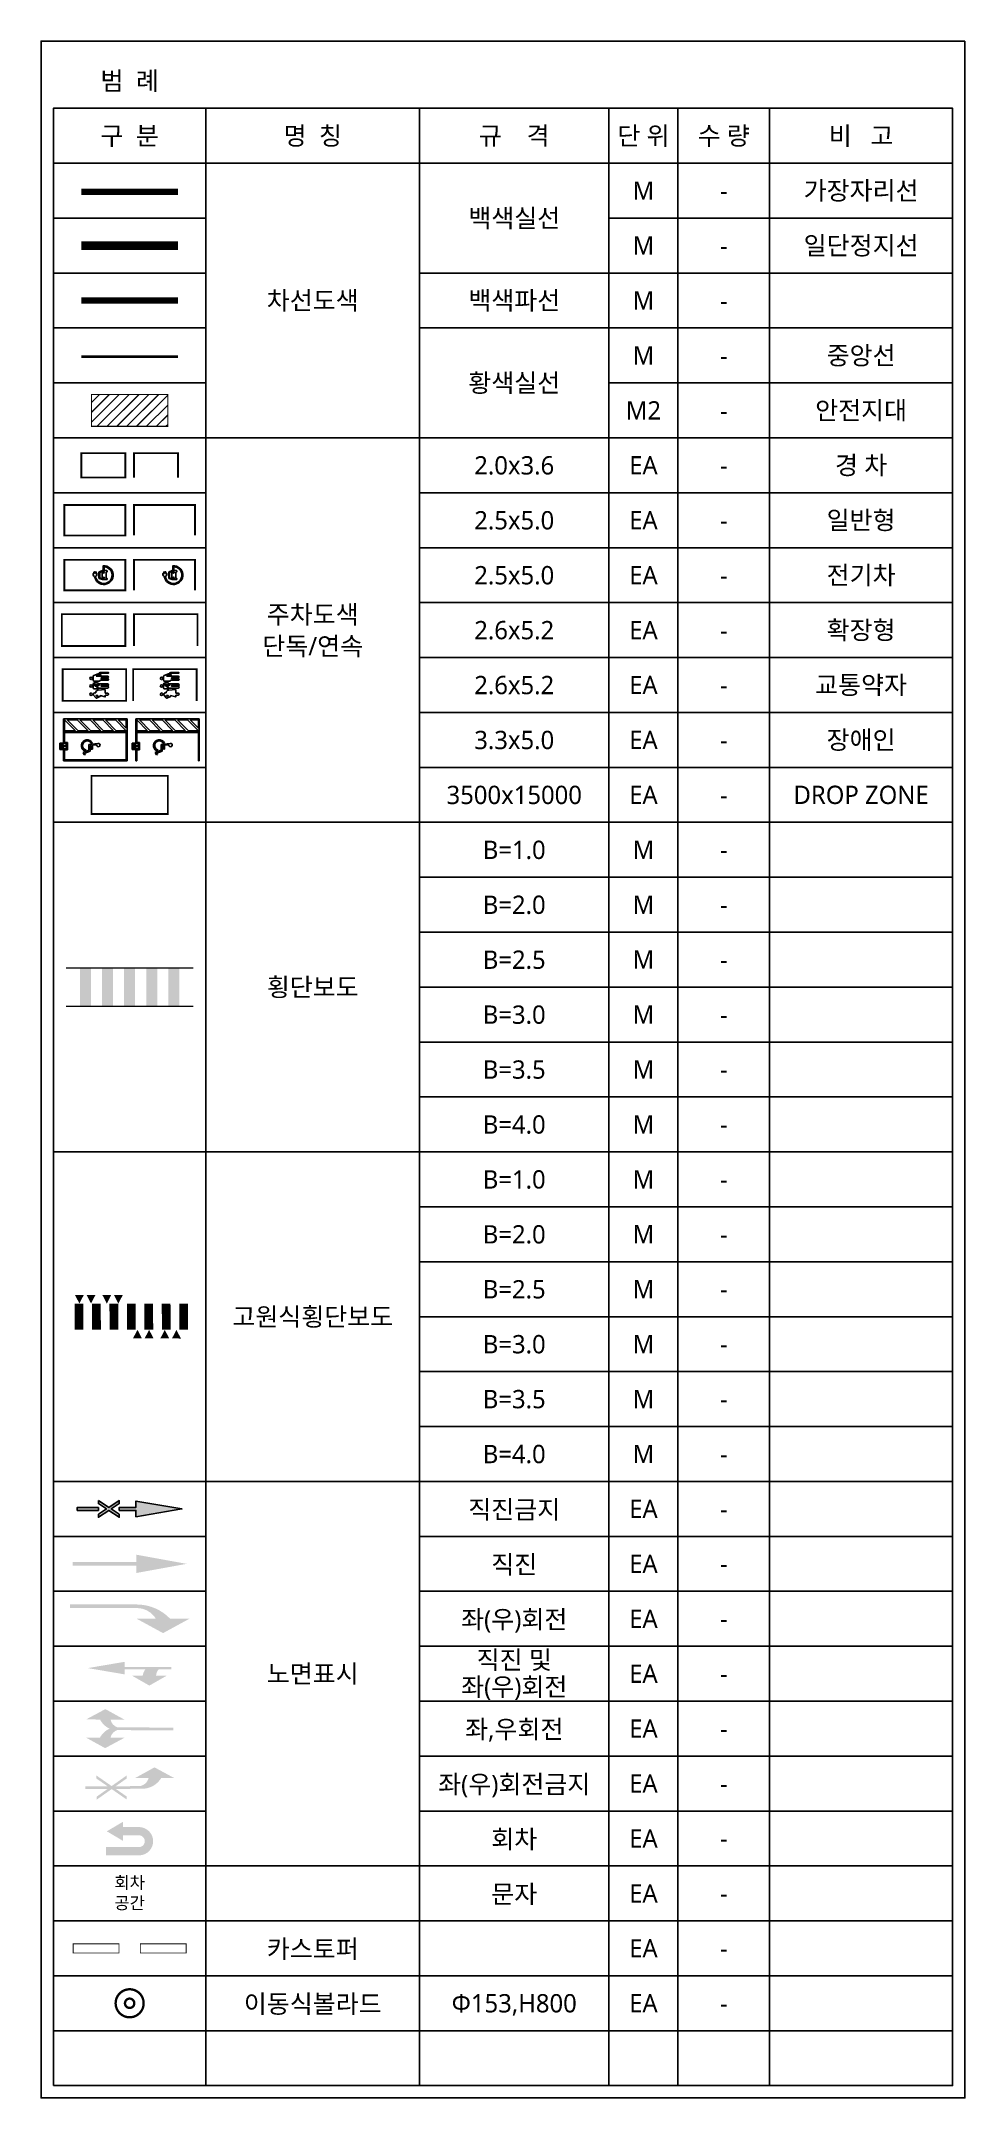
# Model space of a CAD drawing. Header units: millimetres. Extents: x 2270 to 68659, y 977 to 17827.
# Drawn here: x 61092 to 68659, y 977 to 17827 of the extents above; entities that cross this region are included whole.
import ezdxf
from ezdxf.enums import TextEntityAlignment as Align

# ---------------------------------------------------------------- set-up
doc = ezdxf.new("R2010")
doc.units = ezdxf.units.MM
doc.set_wipeout_variables(frame=1)
doc.linetypes.add('-HID', pattern=[2.5, 1.5, -1])
doc.linetypes.add('HID-', pattern=[0.75, 0.5, -0.25])
for name, color, linetype in [('- 노면표시', 250, 'Continuous'), ('C-부대-노면표시', 255, 'Continuous'), ('C-부대-범례', 255, 'Continuous'), ('C-부대-안전지대-SO', 7, 'Continuous'), ('C-부대-이동식볼라드-SO', 32, 'Continuous'), ('C-부대-주차도색(2000x3600)-SO', 150, 'Continuous'), ('C-부대-주차도색(2500x5000)-SO', 150, 'Continuous'), ('C-부대-주차도색(2500x5000)전기차-SO', 71, 'Continuous'), ('C-부대-주차도색(2500x5200)-SO', 150, 'Continuous'), ('C-부대-주차도색(2500x5200)사회적약자-SO', 150, 'Continuous'), ('C-부대-주차도색(DROP ZONE)-SO', 72, 'Continuous'), ('C-부대-차선도색-백색실선(가장자리선)-SO', 7, 'Continuous'), ('C-부대-차선도색-백색실선(일단정지선)-SO', 7, 'Continuous'), ('C-부대-차선도색-백색파선-SO', 7, 'Continuous'), ('C-부대-차선도색-황색실선(중앙선)-SO', 2, 'Continuous'), ('C-부대-카스토퍼-SO', 255, 'Continuous'), ('XR-PLAN$0$A-PARKING', 8, 'Continuous')]:
    doc.layers.add(name, color=color, linetype=linetype)
doc.layers.add('C-부대-횡단보도-SO', color=7, linetype='Continuous', lineweight=0)
doc.styles.add('맑은 고딕', font='malgun.ttf')

# ---------------------------------------------------------------- blocks, each defined once
blk = doc.blocks.new('A$508831207359')
at = {"layer": 'C-부대-주차도색(2500x5000)전기차-SO', "color": 7, "linetype": 'ByBlock'}
for p, q in [((124.9762499993667, 905.2919858943496), (124.9762377925217, 1006.650428282824)), ((124.9762499993667, 905.2919883381401), (162.2825695797801, 905.2919907819305)), ((184.5480700675398, 905.2921275000843), (147.2417504880577, 905.292125056294))]:
    blk.add_line(p, q, dxfattribs=at)
for points in [[(499.5563537590205, 1042.550478326884), (760.8862695312127, 1128.992374080029), (821.9708691397681, 1128.992374080029), (821.9708691397681, 1525.351377988962, -2.265183069590292), (114.2303015133366, 646.7887693445955, -0.2612168764389117), (3.78414988518e-05, 776.0401816990052), (0, 897.2919688101683, -0.4142136011001222), (8, 905.291970024613)], [(86.76854003872722, 1030.650423395243, 0.4142136037362666), (62.76854003872722, 1006.650419737008), (62.7685546875, 905.2919773559843), (7.999998779036104, 905.291970024613)], [(86.76853881776333, 1030.650423395243), (93.87238647416234, 1030.650424617139), (100.9762377925217, 1030.650424617139, -0.4142135262827459), (124.9762377925217, 1006.650427060929)], [(222.7557653803379, 1030.650567437318), (215.6519177239388, 1030.650567437318), (208.5480700675398, 1030.650567437318, 0.4142135750731374), (184.5480688475072, 1006.650567437318), (184.5480700675398, 905.292125056294)], [(309.5243200678378, 776.0404380436812, -0.2612176570978159), (195.2936633294448, 646.7887742247257, 2.069494038532118), (908.444484862499, 1445.621811340359), (908.444484862499, 1128.992374080029), (1105.29123413004, 1128.992374080029, -0.4142135623730951), (1145.29123413004, 1088.992374080029), (1145.29123413004, 1053.208405571786, -0.4142135581167163), (1105.29123413004, 1013.208405571786), (1061.291268310509, 1013.208404357341)], [(309.5243212888017, 776.0404380436812), (309.5243212888017, 897.292125056294, 0.4142135623730951), (301.5243212888017, 905.292125056294), (246.7557653803378, 905.292125056294), (246.7557666013017, 1006.650567437318, 0.4142135650093234), (222.7557666013017, 1030.650567437318)], [(499.5563537590205, 478.1442014749918, -0.3234585561713484), (472.1180541990324, 516.1205576758657), (472.1180541990324, 1004.574123347905, -0.3234579436668333), (499.5562695311382, 1042.550452696887)], [(499.5563537590205, 478.144202696887), (760.8862695312127, 391.7023069437419), (1105.29123413004, 391.7023069437419, 0.4142135623730951), (1145.29123413004, 431.7023069437418), (1145.29123413004, 467.4862754445348, 0.4142135581167163), (1105.29123413004, 507.4862754445348), (1061.291268310509, 507.48627666643), (1061.291254882701, 1013.208404357341)]]:
    blk.add_lwpolyline(points, format="xyb", dxfattribs=at)
blk.add_lwpolyline([(725.0965319816023, 461.1295420478854), (725.0965319816023, 1059.565138975886), (535.4566894527525, 989.9528403904113), (535.4566894527525, 530.7418406333599)], close=True, dxfattribs=at)
for centre in [(869.3528588861227, 994.7563474725757), (869.3528588861227, 525.9383335511956)]:
    blk.add_circle(centre, 62.0631481933594, dxfattribs=at)
blk = doc.blocks.new('A$520030151306')
at = {"layer": 'C-부대-주차도색(2500x5200)사회적약자-SO', "color": 7}
for p, q in [((251.5464637567056, 1459.671554855857), (251.5464637567056, 1263.794188564498)), ((397.5068269436015, 1459.671554855857), (397.5068269436015, 1263.794188564498)), ((708.7649447758449, 1263.794188564498), (642.0973584306194, 659.4802824862709)), ((759.371671034838, 344.1651897810807), (759.371671034838, 623.5649225812813)), ((829.2138789173915, 1459.671554855857), (829.2138789173915, 693.4071304629033)), ((1150.781861494179, 263.2475550471281), (840.2893057678593, 263.2475550471281)), ((975.1742421042873, 1459.671554855857), (975.1742421042873, 929.6751418540662)), ((1025.942325605894, 1459.671554855857), (1025.942325605894, 929.6750389503723)), ((1063.750874909456, 734.9491317764332), (1273.843060626532, 624.6903273089265)), ((1085.831880996819, 777.0232940510322), (1171.90268879279, 731.8523404773732)), ((1171.90268879279, 1459.671554855857), (1171.90268879279, 731.8523404773732)), ((1225.673732231254, 313.5241828037834), (1311.132257378544, 522.3994597604906)), ((1391.085269435192, 344.1651897810807), (1391.085269435192, 776.823949602287)), ((1460.927477317746, 1459.671554855857), (1460.927477317746, 846.666157483909)), ((1782.495459894533, 263.2475550471281), (1472.002904168214, 263.2475550471281)), ((1606.887840504641, 1459.671554855857), (1606.887840504641, 929.6751418540662)), ((1657.655924006248, 1459.671554855857), (1657.655924006248, 929.6750389503723)), ((1803.616287193145, 1459.671554855857), (1803.616287193145, 513.4086420273815)), ((1803.616287193145, 513.4086420273815), (1886.923220655764, 717.0250602782179)), ((1857.387330631609, 313.5241828037834), (2003.037456060643, 669.5180434015055)), ((1895.148305254872, 898.4404514970664), (1895.148305254872, 856.3291108681296)), ((1933.228614124353, 898.4404514970664), (1895.148305254872, 898.4404514970664)), ((1933.228614124353, 898.4404514970664), (1933.228614124353, 856.3291108681296)), ((2051.274174625869, 1513.611582014564), (2051.274174625869, 856.3291108681296)), ((2089.354483491625, 1513.611582014564), (2089.354483491625, 856.3291108681296))]:
    blk.add_line(p, q, dxfattribs=at)
blk.add_lwpolyline([(271.1131523464573, 278.3785381092166), (14.59495374455582, 491.6236990539764, -0.3311987059741446), (3.22626716166269, 538.5680470576917), (124.9784083616687, 824.8954041263496, -0.3007937228944413), (143.5946834672941, 837.2087988526036), (207.0713126537157, 837.2087988526036), (93.91742430150045, 1263.794188564498), (251.5464637567056, 1263.794188564498)], format="xyb", dxfattribs=at)
for points in [[(174.3378712077392, 642.7655253511329), (146.098853169824, 563.8333419131523, 0.3001745672936281), (151.3879194845212, 542.1884557193553), (186.4213150580181, 509.6884617543255, 0.6766745057167544), (220.3712957230164, 525.750151620101), (213.5769181874348, 637.1823290240427, 0.815765244667409)], [(1135.172386768157, 504.0719162783061), (1024.020638818736, 420.3544708647241, -0.4142135623734382), (995.6912995901657, 424.3427650098165), (969.2007176381302, 459.5143409416486, -0.4142135623736023), (973.18901178136, 487.8436801711504), (1014.997587545658, 519.3331279185076, 0.4935568697979291), (1015.264213639195, 551.446452104341), (985.3482407693517, 574.7670968275924), (959.7763911177171, 559.3194135817175, -0.2743668991541707), (939.130148636992, 559.157008289214), (866.9376291584923, 601.2320362272148, -0.4142135623730422), (859.6462454561843, 628.8959780119767), (870.6172239360167, 647.7200315248627, -0.4142135623732902), (898.2811657179845, 655.0114152253082), (952.1660857227399, 623.6063675702025), (980.0237999361707, 642.6681061665004, -0.2842745488014005), (1001.284055328811, 643.6498221194779), (1130.50443158939, 571.7432684999367, -0.5424994664219986)]]:
    blk.add_lwpolyline(points, format="xyb", close=True, dxfattribs=at)
blk.add_lwpolyline([(397.5068269436015, 1263.794188564498), (708.7649447758449, 1263.794188564498)], dxfattribs=at)
for centre, radius in [((320.072336251731, 101.6975242428889), 101.6975242428745), ((994.9957052831305, 101.6975242428889), 101.6975242428745), ((1123.733306120033, 378.107808226574), 66.04857118830878), ((1626.709303683485, 101.6975242428889), 101.6975242428745)]:
    blk.add_circle(centre, radius, dxfattribs=at)
for centre, radius, start, end in [((324.5266453501536, 1459.671554855857), 72.98018159354987, 0, 180), ((282.8612208169652, 435.794130969647), 157.8533686326731, 265.7318773495035, 16.06334310661004), ((441.0231464420212, 681.6626818225195), 202.2940868334957, 268.1667000574407, 353.7046170707815), ((829.2138789173915, 623.5649225812813), 69.84220788136255, 90, 180), ((840.2893057678593, 344.1651897810807), 80.91763473339827, 180, 270), ((902.1940605108394, 1459.671554855857), 72.98018159354987, 0, 180), ((1000.558283856953, 929.6750389503723), 25.38404175081016, 180, 0), ((1098.922507199342, 1459.671554855857), 72.98018159354987, 0, 180), ((1074.791377953137, 755.9862129137327), 23.75818785618967, 62.30899173751904, 242.308991737519), ((1150.781861494179, 344.1651897810807), 80.91763473339827, 270, 337.7487328592279), ((1236.240386641468, 553.0404667377879), 80.91763473339827, 337.7487328592279, 62.30899173751904), ((1460.927477317746, 776.823949602287), 69.84220788136255, 90, 180), ((1472.002904168214, 344.1651897810807), 80.91763473339827, 180, 270), ((1533.907658911194, 1459.671554855857), 72.98018159354987, 0, 180), ((1632.271882253582, 929.6750389503723), 25.38404175081016, 180, 0), ((1730.636105599697, 1459.671554855857), 72.98018159354987, 0, 180), ((1782.495459894533, 344.1651897810807), 80.91763473339827, 270, 337.7487328592279), ((1944.980262848432, 693.2713672889804), 62.72844712664769, 337.7487328592279, 157.7487328592279), ((1992.251394375111, 856.3291108681296), 97.10308911927851, 180, 0), ((1992.251394375111, 856.3291108681296), 59.0227802501662, 180, 0), ((2070.314329056884, 1513.611582014564), 19.04015443455615, 0, 180)]:
    blk.add_arc(centre, radius, start, end, dxfattribs=at)

msp = doc.modelspace()

# ---------------------------------------------------------------- wipeouts: each hides what was drawn before it
at = {"color": 7}
msp.add_wipeout([(61191.682538309455, 17727.009321593134), (68558.62493317146, 17727.00932121271), (68558.62493401844, 1077.009282996276), (61191.68253670988, 1077.009283740017)], dxfattribs=at).dxf.layer = 'C-부대-범례'

# ---------------------------------------------------------------- next in the draw order: hatches: boundary and pattern name
at = {"layer": 'C-부대-노면표시'}
h = msp.add_hatch(color=1, dxfattribs=at)
h.paths.add_polyline_path([(61868.1111077952, 5737.723575193037), (61868.11110779834, 5789.152146621558), (61731.86725527553, 5789.152146629852), (61731.86725527717, 5814.866432344172), (61868.11110779985, 5814.866432335877), (61868.111107803, 5866.295003764457), (62245.253964942, 5802.009289455784)])
h.paths.add_polyline_path([(61560.43868385202, 5870.580718068881), (61646.15296956284, 5814.651934426898), (61731.86725528054, 5870.580718058461), (61731.86725527902, 5845.295428189167), (61665.5285970951, 5802.009289491087), (61731.86725527379, 5758.723150784886), (61731.86725527216, 5733.437860915592), (61646.15296956122, 5789.366644557603), (61560.43868384363, 5733.437860926041), (61560.43868384527, 5758.723150795305), (61626.7773420292, 5802.009289493444), (61560.43868385039, 5845.295428199616)])
h.paths.add_polyline_path([(61560.43868384853, 5814.866432354591), (61560.43868384713, 5789.152146640301), (61388.11110779834, 5789.152146650778), (61388.11110779985, 5814.866432365097)])
at = {"layer": 'C-부대-노면표시', "linetype": 'Continuous'}
msp.add_hatch(color=1, dxfattribs=at).paths.add_polyline_path([(61349.29004406573, 5337.987512711444), (61872.76963187805, 5337.987512657836), (61872.76963188597, 5277.22648908973), (62284.07502234243, 5352.009287279457), (61872.76963190401, 5426.792085629315), (61872.76963188457, 5366.031062000615), (61349.29004406235, 5366.031062079283)])
at = {"layer": 'C-부대-노면표시', "linetype": 'Continuous', "extrusion": (-7.829793405e-07, 0.0060885550270753, 0.9999814645767536)}
msp.add_hatch(color=1, dxfattribs=at).paths.add_polyline_path([(62090.45124711545, 4784.608122833859), (61875.34956437449, 4901.900423445594), (62031.77617909451, 4901.920540115128, 0.2619692303189309), (61875.35068077147, 4989.890395828989), (61327.84509723023, 4989.819985886222), (61327.84132535355, 5019.149976147311), (61875.33447686705, 5019.2203844896, -0.2037837174185519), (62149.0961401377, 4901.93562762777), (62305.52275487659, 4901.955744285661)])
at = {"layer": 'C-부대-노면표시'}
h = msp.add_hatch(color=1, dxfattribs=at)
h.dxf.hatch_style = 1
h.paths.add_polyline_path([(61775.53967814921, 4508.236921528421), (61775.53967814921, 4549.379778673677), (61473.82539243325, 4497.951207245651), (61775.53967814909, 4446.522635816547), (61775.53967814909, 4487.665492957758), (61945.18124746303, 4487.665492957408, 0.1226941417341957), (61923.5460998477, 4436.924506129153), (61834.40324270567, 4436.924506129385), (61978.40324270789, 4354.638791842541), (62122.40324270648, 4436.924506128774), (62067.54609985014, 4436.924506128862), (62033.26038556458, 4436.92450612892, -0.1801523798174011), (62054.70400731492, 4487.665492957204), (62159.53967814746, 4487.665492956972), (62159.53967814746, 4508.236921527577)])
h = msp.add_hatch(color=1, dxfattribs=at)
edge = h.paths.add_edge_path()
edge.add_line((62174.0686321209, 4010.135695285027), (62173.93639468212, 3987.401534128929))
edge.add_line((62173.9363946822, 3987.401534128944), (61715.27907258423, 3990.069398983639))
edge.add_arc((61742.99730299302, 3908.960592565864), 85.71428571430697, 108.8674175654005, 167.5673041513048)
edge.add_line((61659.2930532309, 3927.41424660147), (61773.57683420471, 3926.749493924401))
edge.add_line((61773.57683420477, 3926.749493924415), (61615.938070858, 3841.950693124987))
edge.add_line((61615.93807085795, 3841.950693125002), (61459.29643652674, 3928.577563786364))
edge.add_line((61459.29643652663, 3928.577563786364), (61573.58021750044, 3927.912811109296))
edge.add_arc((61713.59006580575, 3856.560726847218), 157.1428571428271, 112.4485651116986, 152.9956131674126, ccw=False)
edge.add_arc((61715.27552058472, 4146.322846539706), 157.1428571428583, 206.33785142482, 246.8848994805337, ccw=False)
edge.add_line((61574.44510907732, 4076.604321413915), (61460.1613281035, 4077.269074090984))
edge.add_line((61460.16132810355, 4077.26907409097), (61617.80009145033, 4162.067874890382))
edge.add_line((61617.80009145038, 4162.067874890382), (61774.44172578159, 4075.44100422902))
edge.add_line((61774.44172578159, 4075.44100422902), (61660.15794480777, 4076.105756906089))
edge.add_arc((61744.07120159017, 4093.584432819285), 85.71428571430539, 191.7661604409342, 250.4660470268385)
edge.add_line((61715.41131002298, 4012.803560139737), (62174.06863212096, 4010.135695285042))
at = {"layer": 'C-부대-노면표시', "linetype": 'ByBlock'}
h = msp.add_hatch(color=1, dxfattribs=at)
h.dxf.hatch_style = 1
edge = h.paths.add_edge_path()
edge.add_line((61636.09034564444, 3507.946330462213), (61545.82667365122, 3444.152163970192))
edge.add_line((61545.82667365128, 3444.152163970206), (61545.93859514311, 3419.380998307499))
edge.add_line((61545.9385951432, 3419.38099830747), (61669.40269814122, 3506.639685760116))
edge.add_line((61669.4026981411, 3506.639685760145), (61793.65025179879, 3420.500213538772))
edge.add_line((61793.65025179885, 3420.500213538772), (61793.53833028301, 3445.271379189357))
edge.add_line((61793.53833028306, 3445.271379189343), (61702.70188341181, 3508.247295911971))
edge.add_line((61702.70188341167, 3508.247295911986), (61914.44721794343, 3509.204007496514))
edge.add_arc((61918.91868221217, 3691.701045224627), 182.5518084606167, 268.5964441650688, 328.9184189211681)
edge.add_line((62075.26209175324, 3597.457206883128), (62180.81603347934, 3597.934122616841))
edge.add_line((62180.81603347923, 3597.934122616871), (62020.13700320073, 3684.63756799693))
edge.add_line((62020.13700320076, 3684.63756799693), (61860.24800724407, 3596.485726347275))
edge.add_line((61860.24800724402, 3596.48572634726), (61971.90811681508, 3596.990231079248))
edge.add_arc((61887.33197221049, 3617.672598919113), 87.06827536845334, -84.71032070836452, -13.74150949243898, ccw=False)
edge.add_line((61895.3589032379, 3530.975119406047), (61702.60312925406, 3530.104206797065))
edge.add_line((61702.60312925401, 3530.104206797065), (61792.86680112726, 3593.898373200727))
edge.add_line((61792.86680112726, 3593.898373200713), (61792.75487962347, 3618.669538851342))
edge.add_line((61792.75487962347, 3618.669538851342), (61669.29077663126, 3531.41085142275))
edge.add_line((61669.29077663126, 3531.410851422765), (61545.04322296767, 3617.550323632104))
edge.add_line((61545.0432229677, 3617.55032363209), (61545.15514448354, 3592.779157981504))
edge.add_line((61545.15514448348, 3592.779157981519), (61635.99159123352, 3529.803241346507))
edge.add_line((61635.99159123346, 3529.803241346507), (61452.54903942031, 3528.97440790562))
edge.add_line((61452.54903942037, 3528.974407905606), (61452.6477937044, 3507.1174970198))
edge.add_line((61452.64779370434, 3507.1174970198), (61636.09034564429, 3507.946330462213))
at = {"layer": 'C-부대-노면표시'}
h = msp.add_hatch(color=1, dxfattribs=at)
h.dxf.hatch_style = 1
h.paths.add_polyline_path([(61903.59299965351, 3194.942917405608), (61763.29368101598, 3194.942917396382), (61763.29368101412, 3239.710150873968), (61629.83287401627, 3160.811513857169), (61763.29368099913, 3081.912876839031), (61763.29368099671, 3126.680110325464), (61904.94816816094, 3126.680110344091, -0.7657157688963603), (61904.94816816242, 3032.571222442328), (61624.24786320019, 3032.571222424647), (61624.24786319777, 2964.308415361806), (61903.59299965714, 2964.308415361864, 0.9150774225616363)])
at = {"layer": 'C-부대-안전지대-SO'}
h = msp.add_hatch(dxfattribs=at)
h.set_pattern_fill('JIS_LC_20', color=2, scale=2.857142857142857)
h.set_pattern_definition([(45, (-230160.8595554835, -29108.16631572997), (-40.40610178208843, 40.40610178208843), []), (45, (-230159.7166983407, -29108.16631572997), (-40.40610178208843, 40.40610178208843), [])])
h.paths.add_polyline_path([(61504.18253925954, 14932.38507279864), (62129.18253925931, 14932.38507279864), (62129.18253925931, 14671.63357736659), (61504.18253925954, 14671.63357736659)])
at = {"layer": 'C-부대-횡단보도-SO'}
h = msp.add_hatch(color=256, dxfattribs=at)
h.dxf.hatch_style = 1
h.paths.add_polyline_path([(62223.10878279574, 10235.06398352274), (62132.79183954072, 10235.06398352274), (62132.79183954072, 9918.954682137188), (62223.10878279574, 9918.954682137188)])
h.paths.add_polyline_path([(62042.47489628571, 10235.06398352274), (61952.15795303057, 10235.06398352274), (61952.15795303057, 9918.954682137188), (62042.47489628571, 9918.954682137188)])
h.paths.add_polyline_path([(61861.84100977566, 10235.06398352274), (61771.52406652052, 10235.06398352274), (61771.52406652052, 9918.954682137188), (61861.84100977566, 9918.954682137188)])
h.paths.add_polyline_path([(61681.2071232655, 10235.06398352274), (61590.89018001049, 10235.06398352274), (61590.89018001049, 9918.954682137188), (61681.2071232655, 9918.954682137188)])
h.paths.add_polyline_path([(61500.57323675558, 10235.06398352274), (61410.25629350044, 10235.06398352274), (61410.25629350044, 9918.954682137188), (61500.57323675558, 9918.954682137188)])
at = {"layer": 'C-부대-횡단보도-SO', "linetype": 'Continuous', "lineweight": -3, "transparency": 33554687}
h = msp.add_hatch(color=7, dxfattribs=at)
h.dxf.hatch_style = 1
h.paths.add_polyline_path([(61441.51307866072, 7555.755514626939), (61405.10242803781, 7484.370981595649), (61368.76037828929, 7555.843613090075)])
h = msp.add_hatch(color=7, dxfattribs=at)
h.dxf.hatch_style = 1
h.paths.add_polyline_path([(61536.99488248306, 7555.639892816421), (61500.58423186014, 7484.25535978516), (61464.24218211162, 7555.727991279558)])
h = msp.add_hatch(color=7, dxfattribs=at)
h.dxf.hatch_style = 1
h.paths.add_polyline_path([(61665.84032905547, 7555.483869936631), (61629.42967843267, 7484.099336905341), (61593.08762868426, 7555.571968399769)])
h = msp.add_hatch(color=7, dxfattribs=at)
h.dxf.hatch_style = 1
h.paths.add_polyline_path([(61760.85816975173, 7555.368809936185), (61724.44751912881, 7483.984276904923), (61688.10546938052, 7555.456908399321)])
h = msp.add_hatch(color=7, dxfattribs=at)
h.dxf.hatch_style = 1
h.paths.add_polyline_path([(61844.16639703619, 7198.6498549841), (61880.57704765911, 7270.034388015361), (61916.91909740739, 7198.561756520963)])
h = msp.add_hatch(color=7, dxfattribs=at)
h.dxf.hatch_style = 1
h.paths.add_polyline_path([(61939.64820085852, 7198.534233131848), (61976.0588514812, 7269.918766163138), (62012.40090122972, 7198.446134668711)])
h = msp.add_hatch(color=7, dxfattribs=at)
h.dxf.hatch_style = 1
h.paths.add_polyline_path([(62068.02968430486, 7198.378772065794), (62104.44033492778, 7269.763305097057), (62140.78238467618, 7198.290673602658)])
h = msp.add_hatch(color=7, dxfattribs=at)
h.dxf.hatch_style = 1
h.paths.add_polyline_path([(62163.56368266152, 7198.263087034307), (62199.97433328456, 7269.647620065597), (62236.31638303308, 7198.174988571171)])

# ---------------------------------------------------------------- next in the draw order: linework, layer by layer
at = {"layer": '- 노면표시', "color": 1}
for points in [[(61560.43868384853, 5814.866432354591), (61560.43868384713, 5789.152146640301), (61388.11110779834, 5789.152146650778), (61388.11110779985, 5814.866432365097)], [(61560.43868385202, 5870.580718068881), (61646.15296956284, 5814.651934426898), (61731.86725528054, 5870.580718058461), (61731.86725527902, 5845.295428189167), (61665.5285970951, 5802.009289491087), (61731.86725527379, 5758.723150784886), (61731.86725527216, 5733.437860915592), (61646.15296956122, 5789.366644557603), (61560.43868384363, 5733.437860926041), (61560.43868384527, 5758.723150795305), (61626.7773420292, 5802.009289493444), (61560.43868385039, 5845.295428199616)], [(61868.1111077952, 5737.723575193037), (61868.11110779834, 5789.152146621558), (61731.86725527553, 5789.152146629852), (61731.86725527717, 5814.866432344172), (61868.11110779985, 5814.866432335877), (61868.111107803, 5866.295003764457), (62245.253964942, 5802.009289455784)]]:
    msp.add_lwpolyline(points, close=True, dxfattribs=at)
at = {"layer": 'C-부대-노면표시', "color": 0}
for p, q in [((62441.68253552837, 4227.009284448091), (61191.68253328447, 4227.009284422771)), ((62441.68253756715, 3777.009283592614), (61191.68253532336, 3777.009283567294)), ((61191.68253811873, 3777.009285209652), (62441.68253583405, 3777.009285209143)), ((61191.68253811873, 3327.009284354144), (62441.68253584188, 3327.009284353635))]:
    msp.add_line(p, q, dxfattribs=at)
at = {"layer": 'C-부대-범례', "color": 0}
for p, q in [((65742.77103825328, 1077.009283740388), (65742.77104131899, 17277.00932136148)), ((66308.62493388711, 1077.009283737012), (66308.6249369527, 17277.00932133232)), ((67058.62493255032, 1077.009283737012), (67058.62493561603, 17277.00932129364)), ((61191.68253977558, 16827.00932121926), (68558.62493320425, 16827.00932121628)), ((68558.62493318862, 5127.009287945281), (64191.68254053938, 5127.009287860283)), ((64191.68254053938, 4677.009286945927), (68558.62493256219, 4677.009286942944)), ((64191.68254285034, 4227.009286031573), (68558.62493487327, 4227.009286028589)), ((64191.68253601452, 3777.009285208444), (68558.62493256219, 3777.009285206669)), ((64191.6825360238, 3327.009284352936), (68558.62493256219, 3327.009284351162)), ((61191.68253811873, 2877.009283498667), (68558.62493256219, 2877.009283495683)), ((61191.68253811873, 2427.009282643159), (68558.62493256219, 2427.009282640176)), ((61191.68253811873, 1977.009283463567), (68558.62493256219, 1977.009283460584)), ((61191.68253812793, 1527.009284283975), (68558.62493257139, 1527.009284280992))]:
    msp.add_line(p, q, dxfattribs=at)
at = {"layer": 'C-부대-범례', "color": 7}
for p, q in [((62441.68253829303, 15477.00932142896), (61191.682539575, 15477.00932154523)), ((68558.62493460438, 15477.00932086797), (64191.68253844207, 15477.00932127494)), ((62441.68253830089, 15027.00932355077), (61191.68253975533, 15027.00932304332)), ((68558.62493438517, 15027.00932598358), (65742.77103916601, 15027.00932487056)), ((68558.62493186873, 14577.00932594114), (61191.68254021796, 14577.00932661445)), ((62441.68253831658, 14127.0093294483), (61191.68254022581, 14127.00932956255)), ((68558.62493187659, 14127.00932888925), (64191.68253846908, 14127.00932928836)), ((62441.6825383244, 13677.0093323964), (61191.68254023365, 13677.00933251065)), ((68558.62493188442, 13677.00933183735), (64191.6825384783, 13677.00933223646)), ((62441.68253833223, 13227.0093353445), (61191.68254024147, 13227.00933545875)), ((68558.62493189225, 13227.00933478545), (64191.68253848756, 13227.00933518456)), ((62441.68253834009, 12777.00933829261), (61191.68254024931, 12777.00933840685)), ((68558.62493190008, 12777.00933773355), (64191.68253849681, 12777.00933813266)), ((62441.68253834792, 12327.00934124072), (61191.6825400099, 12327.00934135497)), ((68558.62493166067, 12327.00934068167), (64191.68253850604, 12327.00934108078)), ((62441.68253835575, 11877.00934418884), (61191.68253996874, 11877.00934430309)), ((68558.62493161952, 11877.00934362978), (64191.6825385153, 11877.0093440289)), ((68558.6249319236, 11427.00934657787), (61191.68254027282, 11427.00934725117)), ((68558.62493193142, 10977.00934952597), (64191.68253853293, 10977.00934993059)), ((68558.62492793835, 10527.00935238196), (64191.68253854222, 10527.00935278658)), ((68558.62493244199, 10077.00932212095), (64191.68253855151, 10077.00932252821))]:
    msp.add_line(p, q, dxfattribs=at)
for points in [[(61191.68253670987, 1077.009283739995), (61191.68253977569, 17277.00932159319), (61191.68253830944, 17277.00932159319), (68558.62493420996, 17277.00932121628), (68558.62493401843, 1077.009282996261), (61191.68253957485, 1077.009282999244)], [(62441.68253826171, 17277.00932159319), (62441.6825386515, 1077.009282998735)], [(64191.68253840435, 17277.00932157826), (64191.68253884205, 1077.009282998036)], [(66308.62493320413, 17277.00932159021), (66308.62493106218, 5577.009288755211)], [(61191.68253930991, 16377.0093215266), (62441.68253970142, 16377.00932141042)], [(65742.77104121864, 16377.00932107097), (68558.62493081215, 16377.00932084169)], [(61191.68253962517, 15927.0093214656), (62441.68253828512, 15927.00932136292)], [(64191.68253843264, 15927.00932122686), (68558.62493429145, 15927.00932086704)], [(68558.6249326803, 9627.009320765612), (64191.68253856081, 9627.009320078281)], [(68558.62493120473, 9177.009320125995), (64191.6825380357, 9177.009319438665)], [(68558.62493121393, 8727.009318668184), (68558.6249305875, 8727.009318668184), (61191.68253803971, 8727.009318524326)], [(68558.62492880318, 8277.009302570916), (68558.62492817677, 8277.009302570916), (64191.6825386761, 8277.009302485627)], [(68558.62492889921, 7827.009301715467), (68558.62492827278, 7827.009301715467), (64191.68253868527, 7827.009301630178)], [(68558.624928908, 7377.009300860018), (68558.62492828157, 7377.009300860018), (64191.68253869443, 7377.009300774729)], [(68558.62492891679, 6927.009300004569), (68558.62492829036, 6927.009300004569), (64191.68253870362, 6927.00929991928)], [(68558.62492892558, 6477.00929914912), (68558.62492829913, 6477.00929914912), (64191.6825387128, 6477.009299063832)], [(68558.62492893437, 6027.009298293672), (68558.62492830794, 6027.009298293672), (61191.68253676054, 6027.009298149796)], [(62441.6825358027, 5577.009288681331), (61191.6825365931, 5577.009288656913)], [(68558.62493304147, 5577.009288800788), (68558.62493241504, 5577.009288800788), (64191.68253597735, 5577.009288715498)], [(62441.68253278772, 5127.009286948926), (61191.68253076477, 5127.009286923605)], [(62441.68253290937, 4677.009286093447), (61191.68253112833, 4677.009286068127)], [(62441.68253756715, 4227.009284448091), (61191.68253517622, 4227.009284422771)], [(62441.68253552837, 4227.009284448091), (61191.68253328447, 4227.009284422771)], [(62441.68253756715, 3777.009283592614), (61191.68253532336, 3777.009283567294)], [(62441.68253757635, 3327.009282737107), (61191.68253533245, 3327.009282711787)], [(62441.68253988743, 2877.009281822781), (61191.68253764364, 2877.00928179746)]]:
    msp.add_lwpolyline(points, dxfattribs=at)
at = {"layer": 'C-부대-안전지대-SO', "color": 2, "const_width": 10}
msp.add_lwpolyline([(61504.18253925954, 14932.38507279864), (62129.18253925931, 14932.38507279864), (62129.18253925931, 14671.63357736659), (61504.18253925954, 14671.63357736659)], close=True, dxfattribs=at)
at = {"layer": 'C-부대-이동식볼라드-SO', "color": 5, "const_width": 19.125, "flags": 128}
for points in [[(61701.93253631275, 1752.009283661066, -1), (61931.43253631275, 1752.009283661066, -1)], [(61778.43253631275, 1752.009283661066, -1), (61854.93253631275, 1752.009283661066, -1)]]:
    msp.add_lwpolyline(points, format="xyb", close=True, dxfattribs=at)
at = {"layer": 'C-부대-주차도색(2000x3600)-SO', "color": 3, "linetype": 'HID-', "ltscale": 1000, "const_width": 15}
msp.add_lwpolyline([(61781.06521919064, 14252.00932656289), (61781.06521919064, 14452.00932656289), (61421.06521919063, 14452.00932656289), (61421.06521918988, 14252.00932656289)], close=True, dxfattribs=at)
at = {"layer": 'C-부대-주차도색(2000x3600)-SO', "color": 3, "const_width": 15}
msp.add_lwpolyline([(62212.29985338166, 14252.0093265629), (62212.29985338166, 14452.0093265629), (61852.29985338167, 14452.00932656289), (61852.2998533809, 14252.00932656289)], dxfattribs=at)
at = {"layer": 'C-부대-주차도색(2500x5000)-SO', "color": 4, "linetype": 'HID-', "ltscale": 1000, "const_width": 15}
msp.add_lwpolyline([(61281.0652191936, 13777.00932661755), (61281.0652191936, 14027.00932661755), (61781.06521923234, 14027.0093266172), (61781.06521923234, 13777.0093266172)], close=True, dxfattribs=at)
at = {"layer": 'C-부대-주차도색(2500x5000)-SO', "color": 4, "linetype": 'ByBlock', "const_width": 15}
msp.add_lwpolyline([(62352.29985338347, 13777.00932661321), (62352.29985338367, 14027.00932661359), (61852.29985338384, 14027.00932661359), (61852.29985342299, 13777.00932661621)], dxfattribs=at)
at = {"layer": 'C-부대-주차도색(2500x5000)전기차-SO', "linetype": 'HID-', "ltscale": 1000, "const_width": 15}
msp.add_lwpolyline([(61281.06521907931, 13327.00932719727), (61281.06521907931, 13577.00932719726), (61781.06521911804, 13577.00932719689), (61781.06521911804, 13327.00932719689)], close=True, dxfattribs=at)
at = {"layer": 'C-부대-주차도색(2500x5000)전기차-SO', "linetype": 'ByBlock', "const_width": 15}
msp.add_lwpolyline([(61852.2998533087, 13327.00932719627), (61852.2998533087, 13577.00932719628), (62352.29985334743, 13577.0093271959), (62352.29985334743, 13327.0093271959)], dxfattribs=at)
at = {"layer": 'C-부대-주차도색(2500x5200)-SO', "color": 6, "linetype": 'HID-', "ltscale": 1000, "const_width": 15}
msp.add_lwpolyline([(61781.06521961605, 12872.00933045994), (61781.06522120368, 13132.00933046292), (61261.06522120529, 13132.00933363815), (61261.06521961764, 12872.00933363518)], close=True, dxfattribs=at)
at = {"layer": 'C-부대-주차도색(2500x5200)-SO', "color": 6, "const_width": 15}
msp.add_lwpolyline([(62372.29985380509, 12872.00932684972), (62372.29985539425, 13132.00932684674), (61852.29985539731, 13132.00933002496), (61852.29985380966, 12872.00933002496)], dxfattribs=at)
at = {"layer": 'C-부대-주차도색(2500x5200)사회적약자-SO', "color": 31, "linetype": 'HID-', "ltscale": 2500, "const_width": 15}
msp.add_lwpolyline([(61268.18868588032, 12422.00932573788), (61788.18868588033, 12422.00932889953), (61788.18868429949, 12682.00932889953), (61268.18868429949, 12682.00932573788)], close=True, dxfattribs=at)
at = {"layer": 'C-부대-주차도색(2500x5200)사회적약자-SO', "color": 31, "const_width": 15}
msp.add_lwpolyline([(62365.17639323285, 12422.00933240797), (62365.17639165202, 12682.00933240797), (61845.17639165202, 12682.00932924635), (61845.17639323285, 12422.00932924635)], dxfattribs=at)
at = {"layer": 'C-부대-주차도색(2500x5200)사회적약자-SO', "color": 2}
for points in [[(61259.78269612351, 12037.21748127702), (61271.29174265744, 12041.81406473769)], [(61262.08159435586, 12032.61361980707), (61259.78269612661, 12037.21748126897)], [(61264.14050367983, 12033.64171833972), (61262.08159436224, 12032.61361980667)], [(61265.71617965862, 12042.0653280083), (61262.55463408247, 12040.80264233606)], [(61273.59224556363, 12040.25477936659), (61262.95894247255, 12036.00795796072)], [(61262.95894248134, 12036.00795795977), (61264.14050368175, 12033.64171834177)], [(61271.29174265675, 12041.81406473899), (61271.29780738215, 12053.32068590189)], [(61271.29780738576, 12053.32068588783), (61288.85983769388, 12055.50653902199)], [(61273.59806074602, 12051.28790476424), (61273.59224558039, 12040.25477935558)], [(61275.89953648188, 12051.57435728654), (61273.59806073831, 12051.28790476704)], [(61277.97864052169, 12056.47129538365), (61275.48167532196, 12056.16051132401)], [(61275.895603856, 12044.11296295847), (61275.89953647894, 12051.57435728759)], [(61278.19692797411, 12044.11174994971), (61275.89560386083, 12044.11296296234)], [(61278.20101224746, 12051.86080982691), (61278.1969279801, 12044.11174993906)], [(61286.33009078557, 12052.87259328774), (61278.20101224191, 12051.86080983107)], [(61435.55392655642, 11997.90915858722), (61483.50828712814, 12017.06158967889)], [(61445.13266919395, 11978.72640245692), (61435.55392656925, 11997.90915855364)], [(61453.7114580461, 11983.0101463442), (61445.1326692204, 11978.72640245528)], [(61460.27677462645, 12018.10851997337), (61447.10366805534, 12012.84732967086)], [(61493.09371590669, 12010.56456729741), (61448.78828634786, 11992.86947810121)], [(61448.78828638445, 11992.86947809725), (61453.71145805425, 11983.01014635272)], [(61483.50828712532, 12017.06158968424), (61483.5335568145, 12065.00584454348)], [(61483.53355682952, 12065.00584448488), (61556.70868313436, 12074.11356587982)], [(61493.11794583344, 12056.53592313416), (61493.09371597653, 12010.56456725149)], [(61502.70742806876, 12057.72947531072), (61493.11794580114, 12056.53592314578)], [(61511.37036157058, 12078.13338405451), (61500.96633990187, 12076.83845047234)], [(61502.69104212775, 12026.64033226815), (61502.70742805656, 12057.72947531513)], [(61512.27989262248, 12026.63527806501), (61502.69104214771, 12026.64033228433)], [(61512.29691042826, 12058.92302756261), (61512.27989264751, 12026.63527802063)], [(61546.16807101334, 12063.1387919839), (61512.29691040501, 12058.92302757997)]]:
    msp.add_lwpolyline(points, dxfattribs=at)
at = {"layer": 'C-부대-주차도색(2500x5200)사회적약자-SO', "color": 200}
for points in [[(61851.01733029831, 12037.21748127818), (61862.52637683224, 12041.81406473887)], [(61853.31622853065, 12032.61361980825), (61851.0173303014, 12037.21748127013)], [(61855.37513785462, 12033.64171834088), (61853.31622853703, 12032.61361980785)], [(61856.95081383341, 12042.06532800946), (61853.78926825726, 12040.80264233723)], [(61864.82687973842, 12040.25477936777), (61854.19357664734, 12036.00795796188)], [(61854.19357665613, 12036.00795796094), (61855.37513785654, 12033.64171834294)], [(61862.52637683154, 12041.81406474015), (61862.53244155694, 12053.32068590307)], [(61862.53244156055, 12053.320685889), (61880.09447186867, 12055.50653902315)], [(61864.83269492081, 12051.28790476541), (61864.82687975515, 12040.25477935674)], [(61867.13417065667, 12051.5743572877), (61864.8326949131, 12051.2879047682)], [(61869.21327469648, 12056.47129538481), (61866.71630949675, 12056.16051132518)], [(61867.13023803079, 12044.11296295963), (61867.13417065373, 12051.57435728877)], [(61869.4315621489, 12044.11174995088), (61867.1302380356, 12044.11296296352)], [(61869.43564642225, 12051.86080982807), (61869.43156215489, 12044.11174994022)], [(61877.56472496036, 12052.8725932889), (61869.4356464167, 12051.86080983224)], [(62026.78856073121, 11997.90915858838), (62074.74292130293, 12017.06158968005)], [(62036.36730336874, 11978.72640245809), (62026.78856074404, 11997.90915855481)], [(62044.94609222089, 11983.01014634537), (62036.36730339519, 11978.72640245644)], [(62051.51140880124, 12018.10851997453), (62038.33830223013, 12012.84732967204)], [(62084.32835008148, 12010.56456729859), (62040.02292052265, 11992.86947810237)], [(62040.02292055924, 11992.86947809842), (62044.946092229, 11983.01014635388)], [(62074.74292130011, 12017.06158968542), (62074.76819098929, 12065.00584454466)], [(62074.76819100431, 12065.00584448604), (62147.94331730915, 12074.113565881)], [(62084.35258000823, 12056.53592313533), (62084.32835015132, 12010.56456725267)], [(62093.94206224355, 12057.72947531188), (62084.35257997593, 12056.53592314694)], [(62102.60499574537, 12078.13338405568), (62092.20097407666, 12076.83845047351)], [(62093.92567630251, 12026.64033226932), (62093.94206223135, 12057.72947531629)], [(62103.51452679727, 12026.63527806619), (62093.9256763225, 12026.6403322855)], [(62103.53154460305, 12058.92302756377), (62103.5145268223, 12026.63527802179)], [(62137.40270518814, 12063.13879198506), (62103.5315445798, 12058.92302758115)]]:
    msp.add_lwpolyline(points, dxfattribs=at)
at = {"layer": 'C-부대-주차도색(2500x5200)사회적약자-SO', "color": 2, "extrusion": (0, 0, -1)}
for centre, major_axis, ratio, start_param, end_param in [((61267.84460825338, 12051.02118115318), (-0.1976299398182549, 11.50492548378491), 0.9999999490677801, 3.636463365983336, 7.377727013433444), ((61469.14522710715, 12055.42457475441), (-0.8234580828126215, 47.93718952954161), 0.9999999490677799, 3.636463365983355, 7.377727013433313), ((61560.24183408613, 12060.17098557123), (-0.2470374260435131, 14.38115692870402), 0.9999999467925974, 6.052178554533304, 11.22058064358555)]:
    msp.add_ellipse(centre, major_axis=major_axis, ratio=ratio, start_param=start_param, end_param=end_param, dxfattribs=at)
at = {"layer": 'C-부대-주차도색(2500x5200)사회적약자-SO', "color": 2}
for centre, major_axis, ratio, start_param, end_param in [((61267.84460825338, 12051.02118115318), (-0.1581039518292165, 9.203940385550242), 0.9999999508462944, 5.287549714599538, 9.174272588711586), ((61469.14522710715, 12055.42457475441), (-0.6587664661443233, 38.34975161747673), 0.9999999508462941, 5.287549714599805, 9.174272588712617)]:
    msp.add_ellipse(centre, major_axis=major_axis, ratio=ratio, start_param=start_param, end_param=end_param, dxfattribs=at)
at = {"layer": 'C-부대-주차도색(2500x5200)사회적약자-SO', "color": 2, "extrusion": (0, 0, -0.9999999999999998)}
msp.add_ellipse((61289.70779392207, 12052.16031974889), major_axis=(-0.0592889822334106, 3.451477661897421), ratio=0.9999999467925972, start_param=6.052178554531517, end_param=11.22058064358541, dxfattribs=at)
at = {"layer": 'C-부대-주차도색(2500x5200)사회적약자-SO', "color": 200, "extrusion": (0, 0, -1)}
for centre, major_axis, ratio, start_param, end_param in [((61859.07924242817, 12051.02118115435), (-0.1976299398182548, 11.50492548378491), 0.9999999490677801, 3.636463365983336, 7.377727013433444), ((62060.37986128194, 12055.42457475559), (-0.8234580828126215, 47.93718952954161), 0.9999999490677799, 3.636463365983355, 7.377727013433313), ((62151.47646826092, 12060.1709855724), (-0.2470374260435131, 14.38115692870402), 0.9999999467925974, 6.052178554533304, 11.22058064358555)]:
    msp.add_ellipse(centre, major_axis=major_axis, ratio=ratio, start_param=start_param, end_param=end_param, dxfattribs=at)
at = {"layer": 'C-부대-주차도색(2500x5200)사회적약자-SO', "color": 200}
for centre, major_axis, ratio, start_param, end_param in [((61859.07924242817, 12051.02118115435), (-0.1581039518292165, 9.203940385550242), 0.9999999508462944, 5.287549714599538, 9.174272588711586), ((62060.37986128194, 12055.42457475559), (-0.6587664661443233, 38.34975161747673), 0.9999999508462941, 5.287549714599805, 9.174272588712617)]:
    msp.add_ellipse(centre, major_axis=major_axis, ratio=ratio, start_param=start_param, end_param=end_param, dxfattribs=at)
at = {"layer": 'C-부대-주차도색(2500x5200)사회적약자-SO', "color": 200, "extrusion": (0, 0, -0.9999999999999998)}
msp.add_ellipse((61880.94242809686, 12052.16031975006), major_axis=(-0.0592889822334106, 3.451477661897421), ratio=0.9999999467925972, start_param=6.052178554531517, end_param=11.22058064358541, dxfattribs=at)
at = {"layer": 'C-부대-주차도색(DROP ZONE)-SO', "color": 1, "linetype": 'ByBlock', "ltscale": 5000, "const_width": 15}
msp.add_lwpolyline([(61504.18253635498, 11808.25934368723), (62129.18253635486, 11808.25934368723), (62129.18253635486, 11495.75934368729), (61504.18253635498, 11495.75934368729)], close=True, dxfattribs=at)
at = {"layer": 'C-부대-차선도색-백색실선(가장자리선)-SO', "linetype": 'Continuous', "ltscale": 10, "const_width": 50, "flags": 128}
msp.add_lwpolyline([(61421.68253767661, 16592.00932134258), (62211.68253758464, 16592.00932140134)], dxfattribs=at)
at = {"layer": 'C-부대-차선도색-백색실선(일단정지선)-SO', "color": 7, "const_width": 70, "flags": 128}
msp.add_lwpolyline([(61421.68253908431, 16152.00932143984), (62211.68253899246, 16152.00932149861)], dxfattribs=at)
at = {"layer": 'C-부대-차선도색-백색파선-SO', "color": 0, "linetype": '-HID', "ltscale": 100, "const_width": 50}
msp.add_lwpolyline([(61421.68254051622, 15702.00932163103), (62211.68254042424, 15702.00932168979)], dxfattribs=at)
at = {"layer": 'C-부대-차선도색-황색실선(중앙선)-SO', "color": 2, "const_width": 21.42857142857143}
msp.add_lwpolyline([(61421.6825399055, 15242.00932580053), (62211.68253981353, 15242.00932585926)], dxfattribs=at)
at = {"layer": 'C-부대-카스토퍼-SO', "color": 7, "const_width": 6.666667257555516, "flags": 128}
for points in [[(61729.50693805087, 2239.509283053363), (61353.85813592539, 2239.509283053363), (61353.85813592539, 2164.509283053363), (61729.50693805087, 2164.509283053363)], [(62279.50693805087, 2239.509283053363), (61903.8581359254, 2239.509283053363), (61903.8581359254, 2164.509283053363), (62279.50693805087, 2164.509283053363)]]:
    msp.add_lwpolyline(points, close=True, dxfattribs=at)
at = {"layer": 'C-부대-횡단보도-SO'}
for points in [[(61297.36011443161, 10235.06398352274), (62336.00496197168, 10235.06398352274)], [(62336.00496197168, 9918.954682137188), (61297.36011443161, 9918.954682137188)]]:
    msp.add_lwpolyline(points, dxfattribs=at)
at = {"layer": 'C-부대-횡단보도-SO', "color": 7, "linetype": 'Continuous', "lineweight": -3, "transparency": 33554687}
for points, const_width in [([(61339.53435993359, 7484.085585450806), (62258.46338842311, 7484.026667262044)], 0.0714285714285715), ([(61339.62085496869, 7555.514156879008), (62294.17669704116, 7555.514156884683)], 0.0714285714285715), ([(61402.5605006444, 7269.799871167716), (61401.31955418412, 7484.085585447693)], 71.42857142857144), ([(61545.41764350156, 7269.79987116824), (61544.17669704116, 7484.085585448188)], 71.42857142857144), ([(61688.27478635849, 7269.799871168763), (61687.03383989844, 7484.085585448712)], 71.42857142857144), ([(61831.13192921565, 7269.799871169287), (61829.8909827556, 7484.085585449235)], 71.42857142857144), ([(61973.98907207293, 7269.79987116981), (61972.74812561276, 7484.085585449759)], 71.42857142857144), ([(62116.84621492996, 7269.799871170334), (62115.60526846969, 7484.085585450282)], 71.42857142857144), ([(62258.46338842393, 7269.799871170829), (62258.46338842311, 7484.026667262044)], 71.42857142857144), ([(61339.27487482854, 7269.799871167513), (62294.17669704116, 7269.799871170829)], 0.0714285714285715), ([(61339.18837979356, 7198.371299745452), (62294.17669704116, 7198.371299745801)], 0.0714285714285715)]:
    msp.add_lwpolyline(points, dxfattribs=dict(at, const_width=const_width))
at = {"layer": 'Defpoints'}
msp.add_lwpolyline([(68658.62493313324, 17827.00932120868), (61091.68253937522, 17827.00932121167), (61091.68253662139, 977.0092838095242), (68658.62493130782, 977.0092830333105)], close=True, dxfattribs=at)
at = {"layer": 'XR-PLAN$0$A-PARKING', "color": 2}
for p, q in [((61796.14522092137, 12273.6093427713), (61276.14522092136, 12273.6093427713)), ((61276.14522092136, 12076.00934277132), (61276.14522092136, 12273.6093427713)), ((61796.14522092137, 12273.6093427713), (61276.14522092136, 12273.6093427713)), ((61796.14522092137, 12169.6093427713), (61276.14522092136, 12169.6093427713)), ((61283.94522092138, 12177.40934277132), (61283.94522092138, 12265.80934277131)), ((61283.94522092138, 12265.80934277131), (61372.24965335382, 12177.40934277132)), ((61372.24965335382, 12177.40934277132), (61283.94522092138, 12177.40934277132)), ((61283.94522092138, 12080.34267610478), (61283.94522092138, 12161.80934277131)), ((61283.94522092138, 12161.80934277131), (61788.34522092138, 12161.80934277131)), ((61387.94522092139, 12265.80934277131), (61305.99503045884, 12265.80934277131)), ((61305.99503045884, 12265.80934277131), (61394.29946289126, 12177.40934277132)), ((61387.94522092139, 12265.80934277131), (61476.24965335381, 12177.40934277132)), ((61476.24965335381, 12177.40934277132), (61394.29946289126, 12177.40934277132)), ((61491.94522092138, 12265.80934277131), (61409.99503045883, 12265.80934277131)), ((61409.99503045883, 12265.80934277131), (61498.29946289126, 12177.40934277132)), ((61491.94522092138, 12265.80934277131), (61580.24965335381, 12177.40934277132)), ((61580.24965335381, 12177.40934277132), (61498.29946289138, 12177.40934277132)), ((61595.94522092138, 12265.80934277131), (61513.99503045892, 12265.80934277131)), ((61513.99503045883, 12265.80934277131), (61602.29946289126, 12177.40934277132)), ((61595.94522092138, 12265.80934277131), (61684.24965335381, 12177.40934277132)), ((61684.24965335381, 12177.40934277132), (61602.29946289126, 12177.40934277132)), ((61699.94522092144, 12265.80934277131), (61617.99503045892, 12265.80934277131)), ((61617.99503045883, 12265.80934277131), (61706.29946289126, 12177.40934277132)), ((61699.94522092138, 12265.80934277131), (61788.34522092118, 12177.31367177578)), ((61788.24965335378, 12177.40934277132), (61706.29946289126, 12177.40934277132)), ((61788.34522092138, 12265.80934277131), (61721.99503045892, 12265.80934277131)), ((61721.99503045884, 12265.80934277131), (61788.34522092138, 12199.38734474363)), ((61788.34522092138, 12265.80934277131), (61788.34522092138, 12199.38734474363)), ((61788.34522092138, 12161.80934277131), (61788.34522092138, 11938.2093427713)), ((61796.14522092137, 12273.6093427713), (61796.14522092137, 11930.40934277131)), ((61245.98522092136, 12024.00934277131), (61245.98522092128, 12076.00934277132)), ((61302.83855425455, 12076.00934277132), (61245.98522092128, 12076.00934277132)), ((61302.83855425464, 12024.00934277131), (61245.98522092136, 12024.00934277131)), ((61250.31855425461, 12028.34267610478), (61250.31855425461, 12071.67600943824)), ((61298.50522092127, 12071.67600943824), (61250.31855425461, 12071.67600943824)), ((61298.50522092127, 12028.34267610478), (61250.31855425461, 12028.34267610478)), ((61276.14522092136, 11930.40934277131), (61276.14522092136, 12024.00934277131)), ((61307.17188758789, 12080.34267610478), (61283.94522092138, 12080.34267610478)), ((61283.94522092138, 11938.2093427713), (61283.94522092138, 12019.67600943824)), ((61307.17188758789, 12019.67600943824), (61283.94522092138, 12019.67600943824)), ((61298.50522092138, 12028.34267610478), (61298.50522092127, 12071.67600943824)), ((61302.83855425464, 12024.00934277131), (61302.83855425455, 12076.00934277132)), ((61307.17188758789, 12019.67600943824), (61307.17188758789, 12080.34267610478)), ((61796.14522092506, 11930.40934277248), (61276.14522092506, 11930.40934277248)), ((61788.34522092138, 11938.2093427713), (61283.94522092138, 11938.2093427713))]:
    msp.add_line(p, q, dxfattribs=at)
at = {"layer": 'XR-PLAN$0$A-PARKING', "color": 200}
for p, q in [((62387.37985509616, 12273.60934277248), (61867.37985509616, 12273.60934277248)), ((61867.37985509616, 12076.00934277249), (61867.37985509616, 12273.60934277248)), ((62387.37985509616, 12273.60934277248), (61867.37985509616, 12273.60934277248)), ((62387.37985509616, 12169.60934277248), (61867.37985509616, 12169.60934277248)), ((61875.17985509617, 12177.40934277248), (61875.17985509617, 12265.80934277247)), ((61875.17985509617, 12265.80934277247), (61963.48428752861, 12177.40934277248)), ((61963.48428752861, 12177.40934277248), (61875.17985509617, 12177.40934277248)), ((61875.17985509617, 12080.34267610595), (61875.17985509617, 12161.80934277247)), ((61875.17985509617, 12161.80934277247), (62379.57985509614, 12161.80934277247)), ((61979.17985509618, 12265.80934277247), (61897.22966463359, 12265.80934277247)), ((61897.22966463359, 12265.80934277247), (61985.53409706605, 12177.40934277248)), ((61979.17985509618, 12265.80934277247), (62067.4842875286, 12177.40934277248)), ((62067.4842875286, 12177.40934277248), (61985.53409706605, 12177.40934277248)), ((62083.17985509617, 12265.80934277247), (62001.2296646336, 12265.80934277247)), ((62001.2296646336, 12265.80934277247), (62089.53409706605, 12177.40934277248)), ((62083.17985509617, 12265.80934277247), (62171.4842875286, 12177.40934277248)), ((62171.4842875286, 12177.40934277248), (62089.53409706617, 12177.40934277248)), ((62187.17985509617, 12265.80934277247), (62105.22966463371, 12265.80934277247)), ((62105.2296646336, 12265.80934277247), (62193.53409706605, 12177.40934277248)), ((62187.17985509617, 12265.80934277247), (62275.4842875286, 12177.40934277248)), ((62275.4842875286, 12177.40934277248), (62193.53409706605, 12177.40934277248)), ((62291.17985509623, 12265.80934277247), (62209.22966463371, 12265.80934277247)), ((62209.22966463359, 12265.80934277247), (62297.53409706606, 12177.40934277248)), ((62291.17985509617, 12265.80934277247), (62379.57985509597, 12177.31367177695)), ((62379.48428752857, 12177.40934277248), (62297.53409706606, 12177.40934277248)), ((62379.57985509614, 12265.80934277247), (62313.22966463371, 12265.80934277247)), ((62313.22966463359, 12265.80934277247), (62379.57985509614, 12199.38734474479)), ((62379.57985509614, 12265.80934277247), (62379.57985509614, 12199.38734474479)), ((62379.57985509614, 12161.80934277247), (62379.57985509614, 11930.40934277364)), ((62387.37985509616, 12273.60934277248), (62387.37985509616, 11930.40934277248)), ((61837.21985509615, 12024.00934277249), (61837.21985509606, 12076.00934277249)), ((61894.07318842931, 12076.00934277249), (61837.21985509606, 12076.00934277249)), ((61894.07318842943, 12024.00934277249), (61837.21985509615, 12024.00934277249)), ((61841.55318842941, 12028.34267610594), (61841.55318842941, 12071.6760094394)), ((61889.73985509606, 12071.6760094394), (61841.55318842941, 12071.6760094394)), ((61889.73985509606, 12028.34267610594), (61841.55318842941, 12028.34267610594)), ((61867.37985509616, 11930.40934277248), (61867.37985509616, 12024.00934277249)), ((61898.40652176268, 12080.34267610595), (61875.17985509617, 12080.34267610595)), ((61875.17985509617, 11930.40934277364), (61875.17985509617, 12019.6760094394)), ((61898.40652176268, 12019.6760094394), (61875.17985509617, 12019.6760094394)), ((61889.73985509617, 12028.34267610594), (61889.73985509606, 12071.6760094394)), ((61894.07318842943, 12024.00934277249), (61894.07318842931, 12076.00934277249)), ((61898.40652176268, 12019.6760094394), (61898.40652176268, 12080.34267610595))]:
    msp.add_line(p, q, dxfattribs=at)
for points in [[(61875.17985509617, 11930.40934277364), (61867.37985509616, 11930.40934277248)], [(62379.57985509614, 11930.40934277248), (62387.37985509616, 11930.40934277248)]]:
    msp.add_lwpolyline(points, dxfattribs=at)

# ---------------------------------------------------------------- next in the draw order: block references
at = {"layer": 'C-부대-주차도색(2500x5200)사회적약자-SO', "xscale": -0.1, "yscale": 0.1, "zscale": 0.1, "rotation": 270}
for p in [(61490.8932285046, 12444.40536875379), (62067.88093585712, 12444.40537226223)]:
    msp.add_blockref('A$520030151306', p, dxfattribs=at)
at = {"layer": 'XR-PLAN$0$A-PARKING', "xscale": 0.1, "yscale": 0.1, "zscale": 0.1}
for p in [(61517.95503411924, 13375.97459314361), (62089.18966834883, 13375.97459314902)]:
    msp.add_blockref('A$508831207359', p, dxfattribs=at)

# ---------------------------------------------------------------- next in the draw order: texts
at = {"layer": 'C-부대-노면표시', "color": 7, "linetype": 'ByBlock', "insert": (61816.68253760534, 2652.009281399145), "char_height": 100, "attachment_point": 5, "rotation": 359.99999998566364, "style": '맑은 고딕'}
msp.add_mtext_dynamic_manual_height_columns('{\\fMalgun Gothic|b1|i0|c129|p50;회차\\P공간}', width=359.7502540950537, gutter_width=516.5156982537004, heights=[0], dxfattribs=at)
at = {"layer": 'C-부대-범례', "color": 7, "style": '맑은 고딕'}
for s, p in [('범  례', (61816.68259369619, 17502.00932156094)), ('구  분', (61816.68259377273, 17052.00932369064)), ('명  칭', (63316.68253833695, 17052.00932132923)), ('규    격', (64967.2267898663, 17052.0093212892)), ('단 위', (66025.6979872131, 17052.00932140381)), ('수 량', (66683.62493334243, 17052.00932344319)), ('비   고', (67808.62493334243, 17052.0093235326)), ('가장자리선', (67808.62493281587, 16602.00932091899)), ('M', (66025.69798879676, 16602.0093194194)), ('-', (66683.62493408212, 16600.37888518158)), ('백색실선', (64967.22678982736, 16377.00932122213)), ('M', (66025.69798879676, 16152.00932212015)), ('일단정지선', (67808.6249339351, 16152.00932074436)), ('-', (66683.62493408212, 16150.37888788233)), ('차선도색', (63316.68253836119, 15702.00932385913)), ('백색파선', (64967.22678973522, 15702.009321187)), ('M', (66025.69798879676, 15702.00932214549)), ('-', (66683.62493404512, 15700.37888790768)), ('중앙선', (67808.62493405117, 15252.00932512874)), ('M', (66025.69798879676, 15252.00932362912)), ('-', (66683.62493403196, 15250.37888939131)), ('황색실선', (64967.22678969581, 15027.00932373534)), ('M2', (66025.69798879676, 14802.0093279963)), ('안전지대', (67808.62493470997, 14802.0093260309)), ('-', (66683.62493403196, 14800.37889375848)), ('2.0x3.6', (64967.22678966703, 14351.65265673296)), ('EA', (66025.69798817467, 14352.00932784848)), ('-', (66683.6249335863, 14350.37889236256)), ('경 차', (67808.62493243525, 14352.009328979)), ('일반형', (67808.6249346904, 13902.0093319271)), ('2.5x5.0', (64967.22678978414, 13901.65265968106)), ('EA', (66025.6979878962, 13902.00933079658)), ('-', (66683.62493330783, 13900.37889531066)), ('2.5x5.0', (64967.22678970347, 13451.65266262917)), ('EA', (66025.69798801329, 13452.00933374468)), ('전기차', (67808.62493459355, 13452.00933487521)), ('-', (66683.62493342492, 13450.37889825877)), ('주차도색', (63316.68253841169, 13130.01185290762)), ('2.6x5.2', (64967.22678962279, 13001.65266557727)), ('EA', (66025.69798781395, 13002.00933669277)), ('-', (66683.62493322558, 13000.37890120685)), ('확장형', (67808.6249345524, 13002.00933782331)), ('단독/연속', (63316.68253841169, 12870.64404883041)), ('교통약자', (67808.62493431299, 12552.00934077142)), ('2.6x5.2', (64967.22678958167, 12551.65266852539)), ('EA', (66025.69798777283, 12552.00933964088)), ('-', (66683.62493318446, 12550.37890415497)), ('3.3x5.0', (64967.22678954054, 12101.6526714735)), ('EA', (66025.69798773168, 12102.009342589)), ('장애인', (67808.62493427184, 12102.00934371954)), ('-', (66683.6249331433, 12100.37890710308)), ('3500x15000', (64967.22678942028, 11651.6526744216)), ('EA', (66025.69798769055, 11652.00934553712)), ('-', (66683.62493310218, 11650.3789100512)), ('DROP ZONE', (67808.6249312215, 11652.0093424428)), ('B=1.0', (64967.22678942028, 11201.65267882666)), ('M', (66025.69798769055, 11202.00934571196)), ('-', (66683.62493266012, 11202.00934327367)), ('B=2.0', (64967.22678942028, 10751.65267709338)), ('M', (66025.69798769055, 10752.00934397865)), ('-', (66683.62493137932, 10752.00934154039)), ('B=2.5', (64967.22678942028, 10301.65267645376)), ('M', (66025.69798769055, 10302.00934224534)), ('-', (66683.6249314508, 10302.00933980708)), ('횡단보도', (63316.68253846713, 10077.00933276285)), ('B=3.0', (64967.22678942028, 9851.652674720472)), ('M', (66025.69798769055, 9852.009340512053)), ('-', (66683.62493152231, 9852.00933807379)), ('B=3.5', (64967.22678942028, 9401.652674080857)), ('M', (66025.69798769055, 9402.009339872437)), ('-', (66683.62493125704, 9402.009337434176)), ('B=4.0', (64967.22678942028, 8951.652672831022)), ('M', (66025.69798769055, 8952.009338622602)), ('-', (66683.62493147813, 8952.009336184341)), ('B=1.0', (64967.22678895046, 8501.652650604645)), ('M', (66025.69798774329, 8502.009325337445)), ('-', (66683.62493271286, 8502.009322899155)), ('B=2.0', (64967.22678895046, 8051.652648871366)), ('M', (66025.69798774329, 8052.009323604137)), ('-', (66683.62493143206, 8052.009321165877)), ('B=2.5', (64967.22678895046, 7601.652648231752)), ('M', (66025.69798774329, 7602.00932187083)), ('-', (66683.62493150354, 7602.009319432569)), ('고원식횡단보도', (63316.68253860756, 7377.009300641404)), ('B=3.0', (64967.22678895046, 7151.652646498458)), ('M', (66025.69798774329, 7152.009320137537)), ('-', (66683.62493157505, 7152.009317699276)), ('B=3.5', (64967.22678895046, 6701.652645858843)), ('M', (66025.69798774329, 6702.009319497922)), ('-', (66683.6249313098, 6702.009317059661)), ('B=4.0', (64967.22678895046, 6251.652644609008)), ('M', (66025.69798774329, 6252.009318248087)), ('-', (66683.62493153087, 6252.009315809826)), ('직진금지', (64967.22678777735, 5797.06703371896)), ('EA', (66025.697984857, 5802.009285913309)), ('-', (66683.62492305339, 5802.009288735566)), ('직진', (64967.22678777735, 5347.067033604204)), ('EA', (66025.697984857, 5352.009285798582)), ('-', (66683.62492548635, 5352.009288620809)), ('좌(우)회전', (64967.22678777735, 4897.067032957139)), ('EA', (66025.697984857, 4902.009285158996)), ('-', (66683.62492610696, 4902.009287815245)), ('직진 및', (64967.22679103601, 4564.947399674487)), ('노면표시', (63316.68253792775, 4452.009286091818)), ('좌(우)회전', (64967.22679103601, 4344.87959721502)), ('EA', (66025.697984857, 4452.009284303488)), ('-', (66683.62492550451, 4452.009286489652)), ('좌,우회전', (64967.22678777735, 3997.067031980065)), ('EA', (66025.697984857, 4002.009282658133)), ('-', (66683.62492987428, 4002.009284844296)), ('좌(우)회전금지', (64967.22678777735, 3547.067030329849)), ('EA', (66025.697984857, 3552.009281711502)), ('-', (66683.62492986834, 3552.00928398879)), ('회차', (64967.22678777735, 3097.067029266511)), ('EA', (66025.697984857, 3102.009279518791)), ('-', (66683.62492986834, 3102.009281796078)), ('문자', (64967.22678777735, 2647.067028444561)), ('EA', (66025.697984857, 2652.00927869684)), ('-', (66683.62492986834, 2652.009280974156)), ('카스토퍼', (63316.6825359578, 2197.067026241052)), ('EA', (66025.697984857, 2202.009279426735)), ('-', (66683.62493176835, 2202.009279796063)), ('이동식볼라드', (63316.6825359578, 1747.067029814798)), ('Φ153,H800', (64967.22678735071, 1752.009283872243)), ('EA', (66025.697984857, 1752.009288771014)), ('-', (66683.62493355742, 1752.009283870788))]:
    msp.add_text(s, height=150, dxfattribs=at).set_placement(p, align=Align.MIDDLE_CENTER)

doc.saveas('drawing.dxf')
